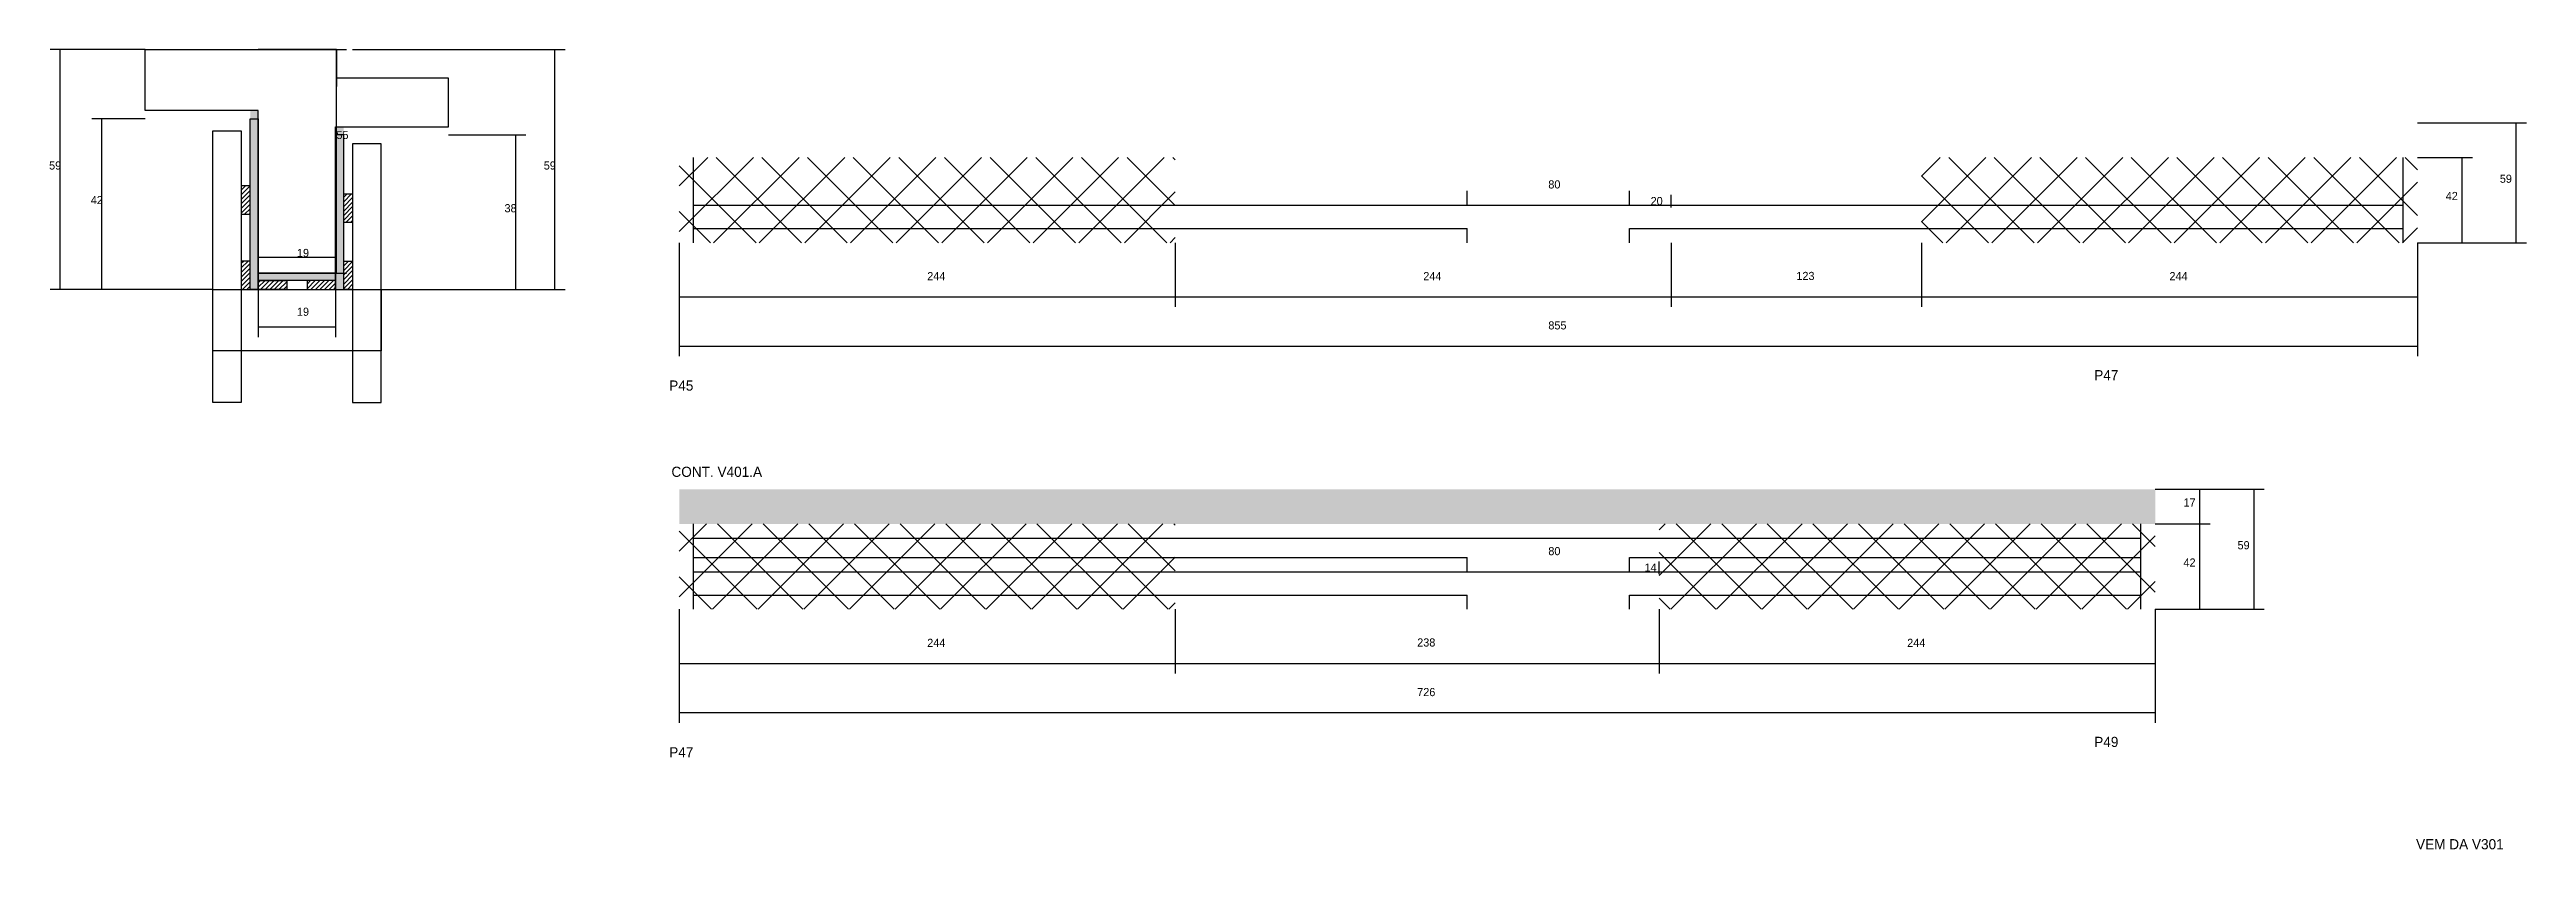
# Model space of a CAD drawing. Header units: metres. Extents: x 3257 to 9218, y 5617 to 6651.
# Drawn here: x 6387 to 7605, y 6258 to 6651 of the extents above; entities that cross this region are included whole.
import ezdxf

# ---------------------------------------------------------------- set-up
doc = ezdxf.new("R2010")
doc.units = ezdxf.units.M
for name, color, linetype in [('CONCRETO', 251, 'Continuous'), ('COTA', 241, 'Continuous'), ('Hachura', 253, 'Continuous'), ('Madeira', 126, 'Continuous'), ('NOMENCLATURA', 7, 'Continuous'), ('Painéis', 200, 'Continuous'), ('REAPROVEITAMENTO', 251, 'Continuous'), ('SARR_2.2x7', 40, 'Continuous'), ('SARR_3.5x7', 81, 'Continuous'), ('Texto Seção', 7, 'Continuous')]:
    doc.layers.add(name, color=color, linetype=linetype)

msp = doc.modelspace()

# ---------------------------------------------------------------- texts
at = {"layer": 'COTA'}
for s, p in [('55', (6528, 6607.4)), ('59', (6386.7, 6592.4)), ('59', (6630, 6592.4)), ('42', (6407.2, 6575.4)), ('80', (7124.1, 6583.1)), ('42', (7565.5, 6577.4)), ('38', (6610.7, 6571.4)), ('19', (6508.6, 6549.4)), ('244', (6818.6, 6538)), ('244', (7062.6, 6538)), ('19', (6508.6, 6520.5)), ('855', (7124.1, 6513.8)), ('17', (7436.5, 6426.7)), ('80', (7124.1, 6402.8)), ('42', (7436.5, 6397.2)), ('244', (6818.6, 6357.7)), ('238', (7059.6, 6357.9)), ('726', (7059.6, 6333.5))]:
    msp.add_text(s, height=4, dxfattribs=at).set_placement(p)
at = {"layer": 'NOMENCLATURA'}
for s, p in [('P47', (7392.6, 6488.8)), ('P45', (6691.7, 6483.7)), ('P49', (7392.6, 6308.5)), ('P47', (6691.7, 6303.4))]:
    msp.add_text(s, height=5, dxfattribs=at).set_placement(p)
at = {"layer": 'Painéis'}
for s, p in [('20', (7174.4, 6574.9)), ('59', (7592.1, 6585.9)), ('123', (7246.1, 6538.1)), ('244', (7429.6, 6538)), ('59', (7463.1, 6405.7)), ('14', (7171.4, 6394.7)), ('244', (7300.6, 6357.7))]:
    msp.add_text(s, height=4, dxfattribs=at).set_placement(p)
at = {"layer": 'Texto Seção'}
for s, p in [('CONT. V401.A', (6692.8, 6441.3)), ('VEM DA V301', (7550.9, 6258.2))]:
    msp.add_text(s, height=5, dxfattribs=at).set_placement(p)

# ---------------------------------------------------------------- hatches: boundary and pattern name
at = {"layer": 'COTA'}
h = msp.add_hatch(dxfattribs=at)
h.set_pattern_fill('AR-CONC', scale=0.03)
h.paths.add_polyline_path([(7422.6, 6418.2), (7422.6, 6435.2), (7422.6, 6435.2), (6696.6, 6435.2), (6696.6, 6435.2), (6696.6, 6418.2), (6696.6, 6418.2), (7422.6, 6418.2)])
at = {"layer": 'Hachura'}
h = msp.add_hatch(color=8, dxfattribs=at)
h.dxf.hatch_style = 1
h.paths.add_polyline_path([(6485.6, 6621.4), (6489.6, 6621.4), (6489.6, 6621.4), (6489.6, 6533.4), (6489.6, 6533.4), (6485.6, 6533.4), (6485.6, 6533.4), (6485.6, 6621.4)])
h = msp.add_hatch(color=8, dxfattribs=at)
h.dxf.hatch_style = 1
h.paths.add_polyline_path([(6527.6, 6613.4), (6531.6, 6613.4), (6531.6, 6613.4), (6531.6, 6533.4), (6531.6, 6533.4), (6527.6, 6533.4), (6527.6, 6533.4), (6527.6, 6613.4)])
h = msp.add_hatch(dxfattribs=at)
h.set_pattern_fill('ANSI31', scale=0.5)
h.paths.add_polyline_path([(6481.2, 6570.4), (6485.6, 6570.4), (6485.6, 6570.4), (6485.6, 6584.4), (6485.6, 6584.4), (6481.2, 6584.4), (6481.2, 6584.4), (6481.2, 6570.4)])
h = msp.add_hatch(dxfattribs=at)
h.set_pattern_fill('ANSI31', scale=0.5)
h.paths.add_polyline_path([(6536, 6566.4), (6531.6, 6566.4), (6531.6, 6566.4), (6531.6, 6580.4), (6531.6, 6580.4), (6536, 6580.4), (6536, 6580.4), (6536, 6566.4)])
h = msp.add_hatch(dxfattribs=at)
h.set_pattern_fill('ANSI31', scale=0.5)
h.paths.add_polyline_path([(6481.2, 6533.4), (6485.6, 6533.4), (6485.6, 6533.4), (6485.6, 6547.4), (6485.6, 6547.4), (6481.2, 6547.4), (6481.2, 6547.4), (6481.2, 6533.4)])
h = msp.add_hatch(dxfattribs=at)
h.set_pattern_fill('ANSI31', scale=0.5)
h.paths.add_polyline_path([(6536, 6533.4), (6531.6, 6533.4), (6531.6, 6533.4), (6531.6, 6547.4), (6531.6, 6547.4), (6536, 6547.4), (6536, 6547.4), (6536, 6533.4)])
h = msp.add_hatch(color=8, dxfattribs=at)
h.dxf.hatch_style = 1
h.paths.add_polyline_path([(6489.6, 6537.8), (6489.6, 6541.4), (6489.6, 6541.4), (6527.6, 6541.4), (6527.6, 6541.4), (6527.6, 6537.8), (6527.6, 6537.8), (6489.6, 6537.8)])
h = msp.add_hatch(dxfattribs=at)
h.set_pattern_fill('ANSI31', scale=0.5)
h.paths.add_polyline_path([(6489.6, 6533.4), (6489.6, 6537.8), (6489.6, 6537.8), (6503.6, 6537.8), (6503.6, 6537.8), (6503.6, 6533.4), (6503.6, 6533.4), (6489.6, 6533.4)])
h = msp.add_hatch(dxfattribs=at)
h.set_pattern_fill('ANSI31', scale=0.5)
h.paths.add_polyline_path([(6527.6, 6533.4), (6527.6, 6537.8), (6527.6, 6537.8), (6513.6, 6537.8), (6513.6, 6537.8), (6513.6, 6533.4), (6513.6, 6533.4), (6527.6, 6533.4)])
at = {"layer": 'REAPROVEITAMENTO'}
h = msp.add_hatch(dxfattribs=at)
h.set_pattern_fill('ANSI37', scale=5)
h.paths.add_polyline_path([(6696.6, 6598.4), (6696.6, 6556.4), (6696.6, 6556.4), (6940.6, 6556.4), (6940.6, 6556.4), (6940.6, 6598.4), (6940.6, 6598.4), (6696.6, 6598.4)])
h = msp.add_hatch(dxfattribs=at)
h.set_pattern_fill('ANSI37', scale=5)
h.paths.add_polyline_path([(7307.6, 6598.4), (7307.6, 6556.4), (7307.6, 6556.4), (7551.6, 6556.4), (7551.6, 6556.4), (7551.6, 6598.4), (7551.6, 6598.4), (7307.6, 6598.4)])
h = msp.add_hatch(dxfattribs=at)
h.set_pattern_fill('ANSI37', scale=5)
h.paths.add_polyline_path([(6696.6, 6418.2), (6696.6, 6376.2), (6696.6, 6376.2), (6940.6, 6376.2), (6940.6, 6376.2), (6940.6, 6418.2), (6940.6, 6418.2), (6696.6, 6418.2)])
h = msp.add_hatch(dxfattribs=at)
h.set_pattern_fill('ANSI37', scale=5)
h.paths.add_polyline_path([(7178.6, 6418.2), (7178.6, 6376.2), (7178.6, 6376.2), (7422.6, 6376.2), (7422.6, 6376.2), (7422.6, 6418.2), (7422.6, 6418.2), (7178.6, 6418.2)])

# ---------------------------------------------------------------- linework, layer by layer
at = {"layer": 'CONCRETO'}
msp.add_lwpolyline([(6434, 6621.4), (6434, 6651.4), (6489.6, 6651.4), (6489.6, 6651.4), (6528, 6651.4), (6527.6, 6541.4), (6489.6, 6541.4), (6489.6, 6621.4)], close=True, dxfattribs=at)
msp.add_lwpolyline([(6489.6, 6617.4), (6489.6, 6541.4), (6527.6, 6541.4), (6527.6, 6613.4), (6583.2, 6613.4), (6583.2, 6637.4), (6528, 6637.4), (6528, 6651.4), (6489.6, 6651.4)], dxfattribs=at)
at = {"layer": 'COTA'}
for p, q in [((6434, 6651.4), (6387.2, 6651.4)), ((6392.2, 6533.4), (6392.2, 6651.4)), ((6516.6, 6651.4), (6533, 6651.4)), ((6528, 6541.4), (6528, 6651.4)), ((6536, 6651.4), (6640.5, 6651.4)), ((6635.5, 6533.4), (6635.5, 6651.4)), ((6434, 6617.4), (6407.7, 6617.4)), ((6412.7, 6533.4), (6412.7, 6617.4)), ((6583.2, 6609.4), (6621.2, 6609.4)), ((6616.2, 6533.4), (6616.2, 6609.4)), ((7551.6, 6598.4), (7578.6, 6598.4)), ((7573.6, 6556.4), (7573.6, 6598.4)), ((7084.1, 6574.9), (7084.1, 6579.9)), ((7164.1, 6574.9), (7164.1, 6579.9)), ((7084.1, 6574.9), (7164.1, 6574.9)), ((6489.6, 6533.4), (6489.6, 6554.4)), ((6527.6, 6533.4), (6527.6, 6554.4)), ((6696.6, 6556.4), (6696.6, 6524.9)), ((6696.6, 6556.4), (6696.6, 6500.6)), ((6940.6, 6556.4), (6940.6, 6524.9)), ((6940.6, 6556.4), (6940.6, 6524.9)), ((7184.6, 6556.4), (7184.6, 6524.9)), ((7551.6, 6556.4), (7551.6, 6500.6)), ((7551.6, 6556.4), (7578.6, 6556.4)), ((6489.6, 6549.4), (6527.6, 6549.4)), ((6431.3, 6533.4), (6387.2, 6533.4)), ((6467.2, 6533.4), (6407.7, 6533.4)), ((6489.6, 6533.4), (6489.6, 6510)), ((6516.6, 6541.4), (6533, 6541.4)), ((6527.6, 6533.4), (6527.6, 6510)), ((6550, 6533.4), (6640.5, 6533.4)), ((6550, 6533.4), (6621.2, 6533.4)), ((6696.6, 6529.9), (6940.6, 6529.9)), ((6940.6, 6529.9), (7184.6, 6529.9)), ((6489.6, 6515), (6527.6, 6515)), ((6696.6, 6505.6), (7551.6, 6505.6)), ((7422.6, 6435.2), (7449.6, 6435.2)), ((7444.6, 6418.2), (7444.6, 6435.2)), ((7422.6, 6418.2), (7449.6, 6418.2)), ((7422.6, 6418.2), (7449.6, 6418.2)), ((7444.6, 6376.2), (7444.6, 6418.2)), ((7084.1, 6394.7), (7084.1, 6399.7)), ((7164.1, 6394.7), (7164.1, 6399.7)), ((7084.1, 6394.7), (7164.1, 6394.7)), ((6696.6, 6376.2), (6696.6, 6344.6)), ((6696.6, 6376.2), (6696.6, 6320.4)), ((6940.6, 6376.2), (6940.6, 6344.6)), ((6940.6, 6376.2), (6940.6, 6344.6)), ((7178.6, 6376.2), (7178.6, 6344.6)), ((7422.6, 6376.2), (7422.6, 6320.4)), ((7422.6, 6376.2), (7449.6, 6376.2)), ((6696.6, 6349.6), (6940.6, 6349.6)), ((6940.6, 6349.6), (7178.6, 6349.6)), ((6696.6, 6325.4), (7422.6, 6325.4))]:
    msp.add_line(p, q, dxfattribs=at)
at = {"layer": 'Madeira'}
for points in [[(6481.2, 6570.4), (6485.6, 6570.4), (6485.6, 6584.4), (6481.2, 6584.4)], [(6536, 6566.4), (6531.6, 6566.4), (6531.6, 6580.4), (6536, 6580.4)], [(6481.2, 6533.4), (6485.6, 6533.4), (6485.6, 6547.4), (6481.2, 6547.4)], [(6536, 6533.4), (6531.6, 6533.4), (6531.6, 6547.4), (6536, 6547.4)], [(6489.6, 6533.4), (6489.6, 6537.8), (6503.6, 6537.8), (6503.6, 6533.4)], [(6527.6, 6533.4), (6527.6, 6537.8), (6513.6, 6537.8), (6513.6, 6533.4)]]:
    msp.add_lwpolyline(points, close=True, dxfattribs=at)
at = {"layer": 'Painéis'}
for p, q in [((7551.6, 6615.4), (7605.2, 6615.4)), ((7600.2, 6556.4), (7600.2, 6615.4)), ((7164.1, 6574.9), (7164.1, 6579.9)), ((7184.6, 6573.7), (7184.6, 6579.9)), ((7164.1, 6574.9), (7184.6, 6574.9)), ((7184.6, 6556.4), (7184.6, 6524.9)), ((7307.6, 6556.4), (7307.6, 6524.9)), ((7307.6, 6556.4), (7307.6, 6524.9)), ((7551.6, 6556.4), (7551.6, 6524.9)), ((7551.6, 6556.4), (7605.2, 6556.4)), ((7184.6, 6529.9), (7307.6, 6529.9)), ((7307.6, 6529.9), (7551.6, 6529.9)), ((7422.6, 6435.2), (7476.2, 6435.2)), ((7471.2, 6376.2), (7471.2, 6435.2)), ((7164.1, 6394.7), (7164.1, 6399.7)), ((7178.6, 6393.4), (7178.6, 6399.7)), ((7164.1, 6394.7), (7178.6, 6394.7)), ((7178.6, 6376.2), (7178.6, 6344.6)), ((7422.6, 6376.2), (7422.6, 6344.6)), ((7422.6, 6376.2), (7476.2, 6376.2)), ((7178.6, 6349.6), (7422.6, 6349.6))]:
    msp.add_line(p, q, dxfattribs=at)
for points in [[(6485.6, 6617.4), (6489.6, 6617.4), (6489.6, 6533.4), (6485.6, 6533.4)], [(6531.6, 6609.4), (6527.6, 6609.4), (6527.6, 6533.4), (6531.6, 6533.4)], [(6489.6, 6537.8), (6489.6, 6541.4), (6527.6, 6541.4), (6527.6, 6537.8)]]:
    msp.add_lwpolyline(points, close=True, dxfattribs=at)
at = {"layer": 'SARR_2.2x7'}
for p, q in [((6703.6, 6556.4), (6703.6, 6598.4)), ((7544.6, 6556.4), (7544.6, 6598.4)), ((7084.1, 6574.9), (7084.1, 6581.9)), ((7164.1, 6574.9), (7164.1, 6581.9)), ((6703.6, 6574.9), (6940.6, 6574.9)), ((6940.6, 6574.9), (7084.1, 6574.9)), ((7164.1, 6574.9), (7184.6, 6574.9)), ((7184.6, 6574.9), (7307.6, 6574.9)), ((7307.6, 6574.9), (7544.6, 6574.9)), ((6703.6, 6563.4), (6940.6, 6563.4)), ((6940.6, 6563.4), (7084.1, 6563.4)), ((7084.1, 6556.4), (7084.1, 6563.4)), ((7164.1, 6556.4), (7164.1, 6563.4)), ((7164.1, 6563.4), (7184.6, 6563.4)), ((7184.6, 6563.4), (7307.6, 6563.4)), ((7307.6, 6563.4), (7544.6, 6563.4)), ((6703.6, 6376.2), (6703.6, 6418.2)), ((6703.6, 6411.2), (6940.6, 6411.2)), ((6940.6, 6411.2), (7178.6, 6411.2)), ((7178.6, 6411.2), (7415.6, 6411.2)), ((7415.6, 6376.2), (7415.6, 6418.2)), ((6703.6, 6401.7), (6940.6, 6401.7)), ((6940.6, 6401.7), (7084.1, 6401.7)), ((7084.1, 6394.7), (7084.1, 6401.7)), ((7164.1, 6394.7), (7164.1, 6401.7)), ((7164.1, 6401.7), (7178.6, 6401.7)), ((7178.6, 6401.7), (7415.6, 6401.7)), ((6703.6, 6394.7), (6940.6, 6394.7)), ((6940.6, 6394.7), (7084.1, 6394.7)), ((7164.1, 6394.7), (7178.6, 6394.7)), ((7178.6, 6394.7), (7415.6, 6394.7)), ((6703.6, 6383.2), (6940.6, 6383.2)), ((6940.6, 6383.2), (7084.1, 6383.2)), ((7084.1, 6376.2), (7084.1, 6383.2)), ((7164.1, 6376.2), (7164.1, 6383.2)), ((7164.1, 6383.2), (7178.6, 6383.2)), ((7178.6, 6383.2), (7415.6, 6383.2))]:
    msp.add_line(p, q, dxfattribs=at)
at = {"layer": 'SARR_3.5x7'}
for points in [[(6467.2, 6611.4), (6481.2, 6611.4), (6481.2, 6477.8), (6467.2, 6477.8)], [(6550, 6605), (6536, 6605), (6536, 6477.8), (6550, 6477.8)], [(6467.2, 6533.4), (6550, 6533.4), (6550, 6503.3), (6467.2, 6503.3)]]:
    msp.add_lwpolyline(points, close=True, dxfattribs=at)

msp.set_redraw_order([(e.dxf.handle, doc.entitydb.next_handle()) for e in msp.query("TEXT MTEXT ATTDEF DIMENSION ARC_DIMENSION")])  # texts and dimensions are drawn at this point

doc.saveas('drawing.dxf')
